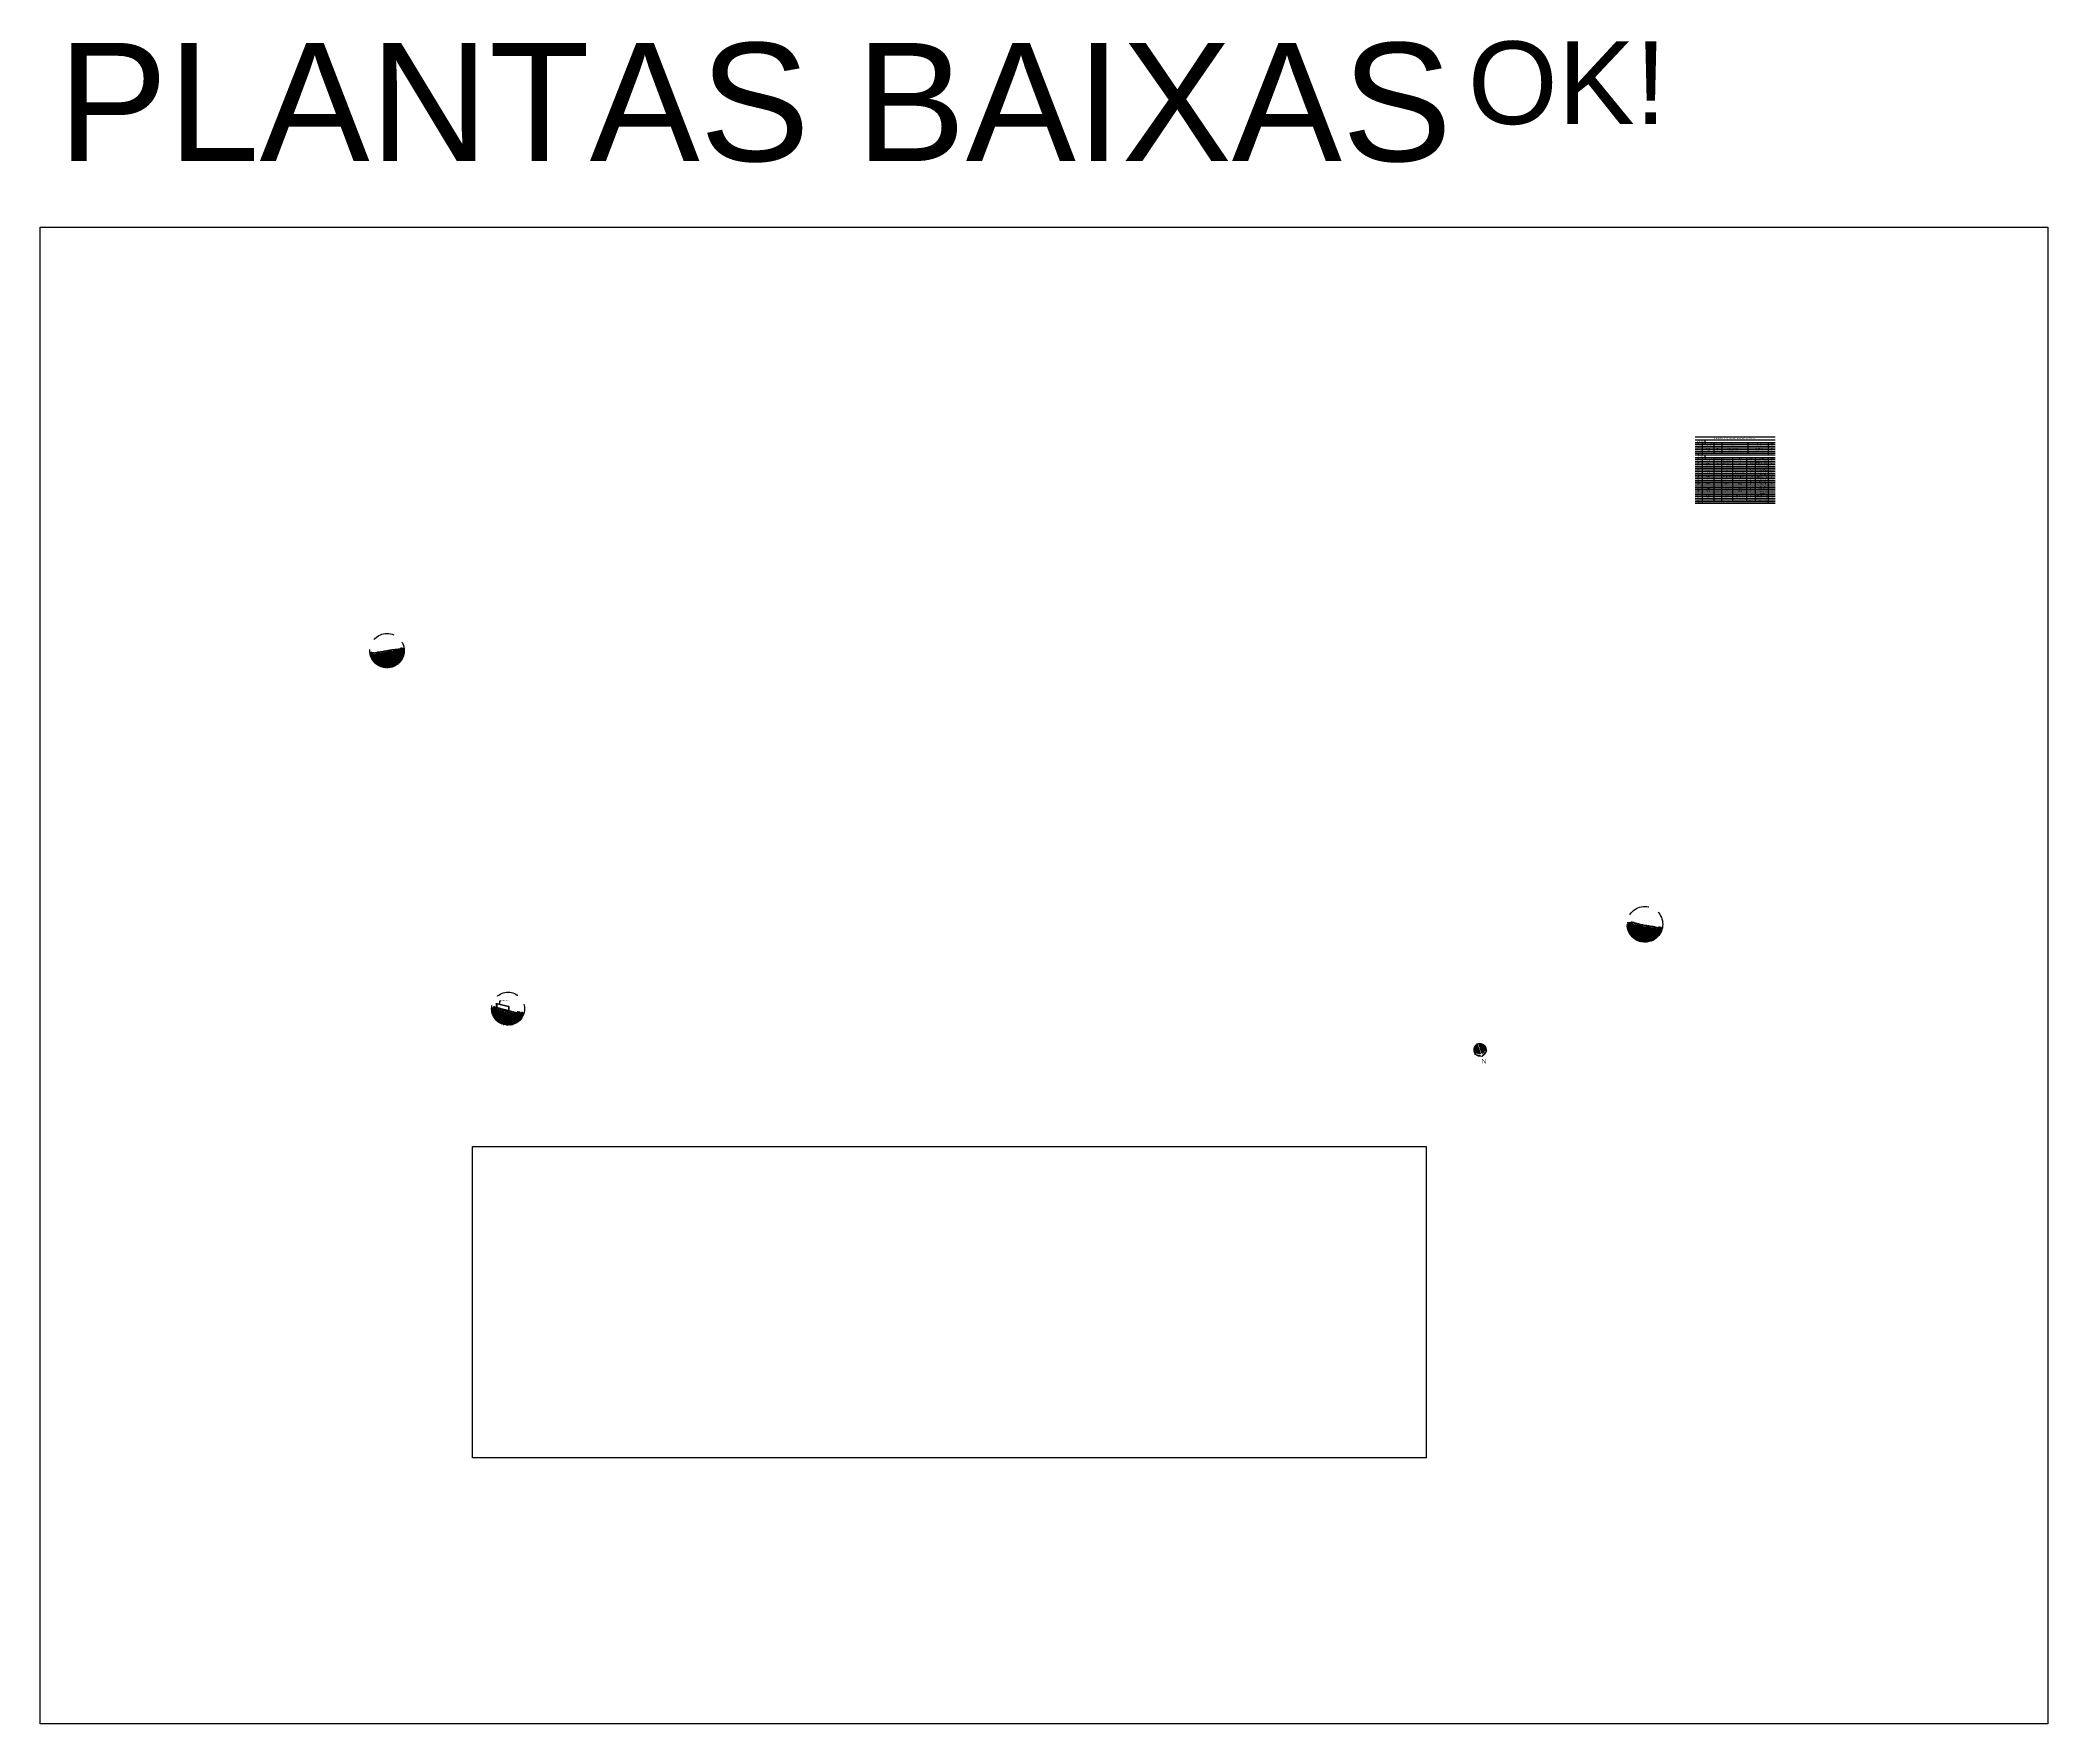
# Model space of a CAD drawing. Header units: metres. Extents: x 2362 to 4220, y 91 to 382.
# Drawn here: x 2361.9 to 2704.2, y 90.6 to 377.7 of the extents above; entities that cross this region are included whole.
import ezdxf
from ezdxf import colors
from ezdxf.entities.mleader import LeaderData, LeaderLine
from ezdxf.enums import TextEntityAlignment as Align
from ezdxf.math import Vec2, Vec3

# ---------------------------------------------------------------- set-up
doc = ezdxf.new("R2010")
doc.units = ezdxf.units.M
doc.header["$LTSCALE"] = 5
doc.header["$MEASUREMENT"] = 0
doc.linetypes.add('DASHED', pattern=[0.75, 0.5, -0.25])
doc.layers.add('2prancha', color=4, linetype='Continuous', lineweight=18)
doc.layers.add('ESQUADRIAS', color=3, linetype='Continuous', lineweight=35)
for name, color, linetype in [('COTA 1 100', 2, 'Continuous'), ('COTA DE NÍVEL', 1, 'Continuous'), ('PENA 0.1', 1, 'Continuous'), ('PENA 0.15', 7, 'Continuous'), ('PENA 0.2', 2, 'Continuous'), ('PENA 01', 1, 'Continuous'), ('PENA 02', 2, 'Continuous'), ('PENA 06', 6, 'Continuous'), ('PIS', 8, 'Continuous'), ('projeção', 7, 'DASHED'), ('TXT ESPECIFICAÇÕES', 7, 'Continuous')]:
    doc.layers.add(name, color=color, linetype=linetype)
doc.styles.add('GRAF', font='GRAF.SHX')
doc.styles.add('Luana', font='arial.ttf')
doc.styles.get("Standard").update_dxf_attribs({"font": 'arial.ttf'})
doc.dimstyles.new('arial50', dxfattribs={"dimtxt": 0.1, "dimasz": 0.04, "dimexe": 0.05, "dimexo": 0.1, "dimgap": 0.05, "dimtad": 1, "dimzin": 4, "dimdsep": 46, "dimtxsty": 'Luana', "dimblk": 'ARCHTICK', "dimcen": 0, "dimclrd": 7, "dimclre": 7, "dimclrt": 256, "dimadec": 0, "dimazin": 0, "dimtfac": 1, "dimtix": 1, "dimtmove": 0, "dimatfit": 3, "dimldrblk": 'CLOSEDBLANK', "dimfxl": 0, "dimlwd": 5, "dimlwe": 5, "dimarcsym": 0})

# ---------------------------------------------------------------- blocks, each defined once
blk = doc.blocks.new('Norte046')
h = blk.add_hatch(color=256)
h.paths.add_polyline_path([(1.2, 4.5), (2.6, 5.4, 0.509715), (-5.9, 0.8), (3.6, 0.8)])
h.paths.add_polyline_path([(2.6, 5.4), (6, 0, 0.288178)])
h.paths.add_polyline_path([(6, 0), (2.6, -5.4, 0.288178)])
h.paths.add_polyline_path([(3.6, -0.8), (-5.9, -0.8, 0.509715), (2.6, -5.4), (1.2, -4.5)])
for p, q in [((3.6, 0.8), (-6, 0.8)), ((1.2, 4.5), (2.6, 5.4)), ((3.6, 0.8), (1.2, 4.5)), ((6, 0), (2.6, 5.4)), ((6, 0), (2.6, -5.4)), ((3.6, -0.8), (-6, -0.8)), ((3.6, -0.8), (1.2, -4.5)), ((1.2, -4.5), (2.6, -5.4)), ((2.6, -5.4), (2.6, -5.4))]:
    blk.add_line(p, q)
blk = doc.blocks.new('_ArchTick')
at = {"color": 0, "linetype": 'ByBlock', "const_width": 0.15}
blk.add_lwpolyline([(-0.5, -0.5), (0.5, 0.5)], dxfattribs=at)
blk = doc.blocks.new('*D217')
at = {"layer": 'COTA 1 100', "color": 7, "lineweight": 5, "ltscale": 1.5}
for p, q in [((2637.61, 226.44), (2637.81, 226.44)), ((2637.61, 226.31), (2637.81, 226.31)), ((2637.76, 226.44), (2637.76, 226.48)), ((2637.76, 226.31), (2637.76, 226.44)), ((2637.76, 226.31), (2637.76, 226.27))]:
    blk.add_line(p, q, dxfattribs=at)
at = {"layer": 'Defpoints', "color": 0, "ltscale": 1.5}
for p in [(2637.51, 226.44), (2637.51, 226.31), (2637.76, 226.44)]:
    blk.add_point(p, dxfattribs=at)
at = {"layer": 'COTA 1 100', "color": 7, "lineweight": 5, "ltscale": 1.5, "xscale": 0.04, "yscale": 0.04, "zscale": 0.04}
for p, rotation in [((2637.76, 226.44), 270), ((2637.76, 226.31), 90)]:
    blk.add_blockref('_ArchTick', p, dxfattribs=dict(at, rotation=rotation))
at = {"layer": 'COTA 1 100', "ltscale": 1.5, "insert": (2637.66, 226.38), "char_height": 0.1, "attachment_point": 5, "rotation": 90, "style": 'Luana'}
blk.add_mtext('.13', dxfattribs=at)
blk = doc.blocks.new('_ClosedBlank')
at = {"layer": '2prancha', "color": 0, "lineweight": -2}
for p, q in [((-1, 0.2), (0, 0)), ((-1, 0.2), (-1, -0.2)), ((0, 0), (-1, -0.2))]:
    blk.add_line(p, q, dxfattribs=at)
blk = doc.blocks.new('*D218')
at = {"layer": 'COTA 1 100', "color": 7, "lineweight": 5, "ltscale": 1.5}
for p, q in [((2637.04, 226.57), (2637.24, 226.57)), ((2637.41, 226.44), (2637.14, 226.44)), ((2637.19, 226.44), (2637.19, 226.57))]:
    blk.add_line(p, q, dxfattribs=at)
at = {"layer": 'Defpoints', "color": 0, "ltscale": 1.5}
for p in [(2636.94, 226.57), (2637.19, 226.57), (2637.51, 226.44)]:
    blk.add_point(p, dxfattribs=at)
at = {"layer": 'COTA 1 100', "color": 7, "lineweight": 5, "ltscale": 1.5, "xscale": 0.04, "yscale": 0.04, "zscale": 0.04}
for p, rotation in [((2637.19, 226.57), 90), ((2637.19, 226.44), 270)]:
    blk.add_blockref('_ArchTick', p, dxfattribs=dict(at, rotation=rotation))
at = {"layer": 'COTA 1 100', "ltscale": 1.5, "insert": (2637.09, 226.51), "char_height": 0.1, "attachment_point": 5, "rotation": 90, "style": 'Luana'}
blk.add_mtext('.13', dxfattribs=at)
blk = doc.blocks.new('*D219')
at = {"layer": 'COTA 1 100', "color": 7, "lineweight": 5, "ltscale": 1.5}
for p, q in [((2636.49, 226.66), (2636.83, 226.66)), ((2636.49, 226.57), (2636.83, 226.57)), ((2636.78, 226.66), (2636.78, 226.7)), ((2636.78, 226.57), (2636.78, 226.66)), ((2636.78, 226.57), (2636.78, 226.53))]:
    blk.add_line(p, q, dxfattribs=at)
at = {"layer": 'Defpoints', "color": 0, "ltscale": 1.5}
for p in [(2636.39, 226.66), (2636.39, 226.57), (2636.78, 226.66)]:
    blk.add_point(p, dxfattribs=at)
at = {"layer": 'COTA 1 100', "color": 7, "lineweight": 5, "ltscale": 1.5, "xscale": 0.04, "yscale": 0.04, "zscale": 0.04}
for p, rotation in [((2636.78, 226.66), 270), ((2636.78, 226.57), 90)]:
    blk.add_blockref('_ArchTick', p, dxfattribs=dict(at, rotation=rotation))
at = {"layer": 'COTA 1 100', "ltscale": 1.5, "insert": (2636.68, 226.61), "char_height": 0.1, "attachment_point": 5, "rotation": 90, "style": 'Luana'}
blk.add_mtext('.09', dxfattribs=at)
blk = doc.blocks.new('*D220')
at = {"layer": 'COTA 1 100', "color": 7, "lineweight": 5}
for p, q in [((2635.94, 226.74), (2636.17, 226.74)), ((2635.94, 226.66), (2636.17, 226.66)), ((2636.12, 226.74), (2636.12, 226.78)), ((2636.12, 226.66), (2636.12, 226.74)), ((2636.12, 226.66), (2636.12, 226.62))]:
    blk.add_line(p, q, dxfattribs=at)
at = {"layer": 'Defpoints', "color": 0}
for p in [(2635.84, 226.74), (2635.84, 226.66), (2636.12, 226.74)]:
    blk.add_point(p, dxfattribs=at)
at = {"layer": 'COTA 1 100', "color": 7, "lineweight": 5, "xscale": 0.04, "yscale": 0.04, "zscale": 0.04}
for p, rotation in [((2636.12, 226.74), 270), ((2636.12, 226.66), 90)]:
    blk.add_blockref('_ArchTick', p, dxfattribs=dict(at, rotation=rotation))
at = {"layer": 'COTA 1 100', "insert": (2636.02, 226.7), "char_height": 0.1, "attachment_point": 5, "rotation": 90, "style": 'Luana'}
blk.add_mtext('.08', dxfattribs=at)
blk = doc.blocks.new('*D221')
at = {"layer": 'COTA 1 100', "color": 7, "lineweight": 5}
for p, q in [((2635.39, 226.85), (2635.6, 226.85)), ((2635.39, 226.74), (2635.6, 226.74)), ((2635.55, 226.85), (2635.55, 226.89)), ((2635.55, 226.74), (2635.55, 226.85)), ((2635.55, 226.74), (2635.55, 226.7))]:
    blk.add_line(p, q, dxfattribs=at)
at = {"layer": 'Defpoints', "color": 0}
for p in [(2635.29, 226.85), (2635.29, 226.74), (2635.55, 226.85)]:
    blk.add_point(p, dxfattribs=at)
at = {"layer": 'COTA 1 100', "color": 7, "lineweight": 5, "xscale": 0.04, "yscale": 0.04, "zscale": 0.04}
for p, rotation in [((2635.55, 226.85), 270), ((2635.55, 226.74), 90)]:
    blk.add_blockref('_ArchTick', p, dxfattribs=dict(at, rotation=rotation))
at = {"layer": 'COTA 1 100', "insert": (2635.45, 226.79), "char_height": 0.1, "attachment_point": 5, "rotation": 90, "style": 'Luana'}
blk.add_mtext('.11', dxfattribs=at)
blk = doc.blocks.new('*D222')
at = {"layer": 'COTA 1 100', "color": 7, "lineweight": 5}
for p, q in [((2634.84, 226.96), (2635.12, 226.96)), ((2634.84, 226.85), (2635.12, 226.85)), ((2635.07, 226.96), (2635.07, 227)), ((2635.07, 226.85), (2635.07, 226.96)), ((2635.07, 226.85), (2635.07, 226.81))]:
    blk.add_line(p, q, dxfattribs=at)
at = {"layer": 'Defpoints', "color": 0}
for p in [(2634.74, 226.96), (2634.74, 226.85), (2635.07, 226.96)]:
    blk.add_point(p, dxfattribs=at)
at = {"layer": 'COTA 1 100', "color": 7, "lineweight": 5, "xscale": 0.04, "yscale": 0.04, "zscale": 0.04}
for p, rotation in [((2635.07, 226.96), 270), ((2635.07, 226.85), 90)]:
    blk.add_blockref('_ArchTick', p, dxfattribs=dict(at, rotation=rotation))
at = {"layer": 'COTA 1 100', "insert": (2634.97, 226.9), "char_height": 0.1, "attachment_point": 5, "rotation": 90, "style": 'Luana'}
blk.add_mtext('.11', dxfattribs=at)
blk = doc.blocks.new('*D223')
at = {"layer": 'COTA 1 100', "color": 7, "lineweight": 5}
for p, q in [((2634.29, 227.08), (2634.49, 227.08)), ((2634.29, 226.96), (2634.49, 226.96)), ((2634.44, 227.08), (2634.44, 227.12)), ((2634.44, 226.96), (2634.44, 227.08)), ((2634.44, 226.96), (2634.44, 226.92))]:
    blk.add_line(p, q, dxfattribs=at)
at = {"layer": 'Defpoints', "color": 0}
for p in [(2634.19, 227.08), (2634.19, 226.96), (2634.44, 227.08)]:
    blk.add_point(p, dxfattribs=at)
at = {"layer": 'COTA 1 100', "color": 7, "lineweight": 5, "xscale": 0.04, "yscale": 0.04, "zscale": 0.04}
for p, rotation in [((2634.44, 227.08), 270), ((2634.44, 226.96), 90)]:
    blk.add_blockref('_ArchTick', p, dxfattribs=dict(at, rotation=rotation))
at = {"layer": 'COTA 1 100', "insert": (2634.34, 227.02), "char_height": 0.1, "attachment_point": 5, "rotation": 90, "style": 'Luana'}
blk.add_mtext('.13', dxfattribs=at)
blk = doc.blocks.new('*D224')
at = {"layer": 'COTA 1 100', "color": 7, "lineweight": 5}
for p, q in [((2633.74, 227.2), (2634, 227.2)), ((2633.74, 227.08), (2634, 227.08)), ((2633.95, 227.2), (2633.95, 227.24)), ((2633.95, 227.08), (2633.95, 227.2)), ((2633.95, 227.08), (2633.95, 227.04))]:
    blk.add_line(p, q, dxfattribs=at)
at = {"layer": 'Defpoints', "color": 0}
for p in [(2633.64, 227.2), (2633.64, 227.08), (2633.95, 227.2)]:
    blk.add_point(p, dxfattribs=at)
at = {"layer": 'COTA 1 100', "color": 7, "lineweight": 5, "xscale": 0.04, "yscale": 0.04, "zscale": 0.04}
for p, rotation in [((2633.95, 227.2), 270), ((2633.95, 227.08), 90)]:
    blk.add_blockref('_ArchTick', p, dxfattribs=dict(at, rotation=rotation))
at = {"layer": 'COTA 1 100', "insert": (2633.85, 227.14), "char_height": 0.1, "attachment_point": 5, "rotation": 90, "style": 'Luana'}
blk.add_mtext('.12', dxfattribs=at)
blk = doc.blocks.new('*D225')
at = {"layer": 'COTA 1 100', "color": 7, "lineweight": 5}
for p, q in [((2418.85, 273.26), (2418.73, 273.26)), ((2418.85, 273.17), (2418.73, 273.17)), ((2418.78, 273.26), (2418.78, 273.3)), ((2418.78, 273.17), (2418.78, 273.26)), ((2418.78, 273.17), (2418.78, 273.13))]:
    blk.add_line(p, q, dxfattribs=at)
at = {"layer": 'Defpoints', "color": 0}
for p in [(2418.78, 273.26), (2418.95, 273.26), (2418.95, 273.17)]:
    blk.add_point(p, dxfattribs=at)
at = {"layer": 'COTA 1 100', "color": 7, "lineweight": 5, "xscale": 0.04, "yscale": 0.04, "zscale": 0.04}
for p, rotation in [((2418.78, 273.26), 270), ((2418.78, 273.17), 90)]:
    blk.add_blockref('_ArchTick', p, dxfattribs=dict(at, rotation=rotation))
at = {"layer": 'COTA 1 100', "insert": (2418.68, 273.22), "char_height": 0.1, "attachment_point": 5, "rotation": 90, "style": 'Luana'}
blk.add_mtext('.09', dxfattribs=at)
blk = doc.blocks.new('*D226')
at = {"layer": 'COTA 1 100', "color": 7, "lineweight": 5}
for p, q in [((2419.35, 273.36), (2419.25, 273.36)), ((2419.35, 273.26), (2419.25, 273.26)), ((2419.3, 273.36), (2419.3, 273.4)), ((2419.3, 273.26), (2419.3, 273.36)), ((2419.3, 273.26), (2419.3, 273.22))]:
    blk.add_line(p, q, dxfattribs=at)
at = {"layer": 'Defpoints', "color": 0}
for p in [(2419.3, 273.36), (2419.45, 273.36), (2419.45, 273.26)]:
    blk.add_point(p, dxfattribs=at)
at = {"layer": 'COTA 1 100', "color": 7, "lineweight": 5, "xscale": 0.04, "yscale": 0.04, "zscale": 0.04}
for p, rotation in [((2419.3, 273.36), 270), ((2419.3, 273.26), 90)]:
    blk.add_blockref('_ArchTick', p, dxfattribs=dict(at, rotation=rotation))
at = {"layer": 'COTA 1 100', "insert": (2419.2, 273.31), "char_height": 0.1, "attachment_point": 5, "rotation": 90, "style": 'Luana'}
blk.add_mtext('.10', dxfattribs=at)
blk = doc.blocks.new('*D227')
at = {"layer": 'COTA 1 100', "color": 7, "lineweight": 5}
for p, q in [((2419.85, 273.45), (2419.83, 273.45)), ((2419.85, 273.36), (2419.83, 273.36)), ((2419.88, 273.45), (2419.88, 273.49)), ((2419.88, 273.36), (2419.88, 273.45)), ((2419.88, 273.36), (2419.88, 273.32))]:
    blk.add_line(p, q, dxfattribs=at)
at = {"layer": 'Defpoints', "color": 0}
for p in [(2419.88, 273.45), (2419.95, 273.45), (2419.95, 273.36)]:
    blk.add_point(p, dxfattribs=at)
at = {"layer": 'COTA 1 100', "color": 7, "lineweight": 5, "xscale": 0.04, "yscale": 0.04, "zscale": 0.04}
for p, rotation in [((2419.88, 273.45), 270), ((2419.88, 273.36), 90)]:
    blk.add_blockref('_ArchTick', p, dxfattribs=dict(at, rotation=rotation))
at = {"layer": 'COTA 1 100', "insert": (2419.78, 273.41), "char_height": 0.1, "attachment_point": 5, "rotation": 90, "style": 'Luana'}
blk.add_mtext('.09', dxfattribs=at)
blk = doc.blocks.new('*D228')
at = {"layer": 'COTA 1 100', "color": 7, "lineweight": 5}
for p, q in [((2420.35, 273.52), (2420.33, 273.52)), ((2420.35, 273.45), (2420.33, 273.45)), ((2420.38, 273.52), (2420.38, 273.56)), ((2420.38, 273.45), (2420.38, 273.52)), ((2420.38, 273.45), (2420.38, 273.41))]:
    blk.add_line(p, q, dxfattribs=at)
at = {"layer": 'Defpoints', "color": 0}
for p in [(2420.38, 273.52), (2420.45, 273.52), (2420.45, 273.45)]:
    blk.add_point(p, dxfattribs=at)
at = {"layer": 'COTA 1 100', "color": 7, "lineweight": 5, "xscale": 0.04, "yscale": 0.04, "zscale": 0.04}
for p, rotation in [((2420.38, 273.52), 270), ((2420.38, 273.45), 90)]:
    blk.add_blockref('_ArchTick', p, dxfattribs=dict(at, rotation=rotation))
at = {"layer": 'COTA 1 100', "insert": (2420.27, 273.49), "char_height": 0.1, "attachment_point": 5, "rotation": 90, "style": 'Luana'}
blk.add_mtext('.07', dxfattribs=at)
blk = doc.blocks.new('*D229')
at = {"layer": 'COTA 1 100', "color": 7, "lineweight": 5}
for p, q in [((2420.85, 273.61), (2420.76, 273.61)), ((2420.85, 273.52), (2420.76, 273.52)), ((2420.81, 273.61), (2420.81, 273.65)), ((2420.81, 273.52), (2420.81, 273.61)), ((2420.81, 273.52), (2420.81, 273.48))]:
    blk.add_line(p, q, dxfattribs=at)
at = {"layer": 'Defpoints', "color": 0}
for p in [(2420.81, 273.61), (2420.95, 273.61), (2420.95, 273.52)]:
    blk.add_point(p, dxfattribs=at)
at = {"layer": 'COTA 1 100', "color": 7, "lineweight": 5, "xscale": 0.04, "yscale": 0.04, "zscale": 0.04}
for p, rotation in [((2420.81, 273.61), 270), ((2420.81, 273.52), 90)]:
    blk.add_blockref('_ArchTick', p, dxfattribs=dict(at, rotation=rotation))
at = {"layer": 'COTA 1 100', "insert": (2420.71, 273.57), "char_height": 0.1, "attachment_point": 5, "rotation": 90, "style": 'Luana'}
blk.add_mtext('.09', dxfattribs=at)
blk = doc.blocks.new('*D230')
at = {"layer": 'COTA 1 100', "color": 7, "lineweight": 5}
for p, q in [((2421.35, 273.7), (2421.24, 273.7)), ((2421.35, 273.61), (2421.24, 273.61)), ((2421.29, 273.7), (2421.29, 273.74)), ((2421.29, 273.61), (2421.29, 273.7)), ((2421.29, 273.61), (2421.29, 273.57))]:
    blk.add_line(p, q, dxfattribs=at)
at = {"layer": 'Defpoints', "color": 0}
for p in [(2421.29, 273.7), (2421.45, 273.7), (2421.45, 273.61)]:
    blk.add_point(p, dxfattribs=at)
at = {"layer": 'COTA 1 100', "color": 7, "lineweight": 5, "xscale": 0.04, "yscale": 0.04, "zscale": 0.04}
for p, rotation in [((2421.29, 273.7), 270), ((2421.29, 273.61), 90)]:
    blk.add_blockref('_ArchTick', p, dxfattribs=dict(at, rotation=rotation))
at = {"layer": 'COTA 1 100', "insert": (2421.19, 273.66), "char_height": 0.1, "attachment_point": 5, "rotation": 90, "style": 'Luana'}
blk.add_mtext('.09', dxfattribs=at)
blk = doc.blocks.new('*D231')
at = {"layer": 'COTA 1 100', "color": 7, "lineweight": 5}
for p, q in [((2421.72, 273.77), (2421.72, 273.81)), ((2421.85, 273.77), (2421.67, 273.77)), ((2421.85, 273.7), (2421.67, 273.7)), ((2421.72, 273.7), (2421.72, 273.77)), ((2421.72, 273.7), (2421.72, 273.66))]:
    blk.add_line(p, q, dxfattribs=at)
at = {"layer": 'Defpoints', "color": 0}
for p in [(2421.72, 273.77), (2421.95, 273.77), (2421.95, 273.7)]:
    blk.add_point(p, dxfattribs=at)
at = {"layer": 'COTA 1 100', "color": 7, "lineweight": 5, "xscale": 0.04, "yscale": 0.04, "zscale": 0.04}
for p, rotation in [((2421.72, 273.77), 270), ((2421.72, 273.7), 90)]:
    blk.add_blockref('_ArchTick', p, dxfattribs=dict(at, rotation=rotation))
at = {"layer": 'COTA 1 100', "insert": (2421.62, 273.74), "char_height": 0.1, "attachment_point": 5, "rotation": 90, "style": 'Luana'}
blk.add_mtext('.07', dxfattribs=at)
blk = doc.blocks.new('*D232')
at = {"layer": 'COTA 1 100', "color": 7, "lineweight": 5}
for p, q in [((2422.35, 273.84), (2422.21, 273.84)), ((2422.26, 273.84), (2422.26, 273.88)), ((2422.26, 273.77), (2422.26, 273.84)), ((2422.35, 273.77), (2422.21, 273.77)), ((2422.26, 273.77), (2422.26, 273.73))]:
    blk.add_line(p, q, dxfattribs=at)
at = {"layer": 'Defpoints', "color": 0}
for p in [(2422.26, 273.84), (2422.45, 273.84), (2422.45, 273.77)]:
    blk.add_point(p, dxfattribs=at)
at = {"layer": 'COTA 1 100', "color": 7, "lineweight": 5, "xscale": 0.04, "yscale": 0.04, "zscale": 0.04}
for p, rotation in [((2422.26, 273.84), 270), ((2422.26, 273.77), 90)]:
    blk.add_blockref('_ArchTick', p, dxfattribs=dict(at, rotation=rotation))
at = {"layer": 'COTA 1 100', "insert": (2422.16, 273.81), "char_height": 0.1, "attachment_point": 5, "rotation": 90, "style": 'Luana'}
blk.add_mtext('.07', dxfattribs=at)
blk = doc.blocks.new('*D233')
at = {"layer": 'COTA 1 100', "color": 7, "lineweight": 5}
for p, q in [((2422.85, 273.89), (2422.74, 273.89)), ((2422.85, 273.84), (2422.74, 273.84)), ((2422.79, 273.89), (2422.79, 273.93)), ((2422.79, 273.84), (2422.79, 273.89)), ((2422.79, 273.84), (2422.79, 273.8))]:
    blk.add_line(p, q, dxfattribs=at)
at = {"layer": 'Defpoints', "color": 0}
for p in [(2422.79, 273.89), (2422.95, 273.89), (2422.95, 273.84)]:
    blk.add_point(p, dxfattribs=at)
at = {"layer": 'COTA 1 100', "color": 7, "lineweight": 5, "xscale": 0.04, "yscale": 0.04, "zscale": 0.04}
for p, rotation in [((2422.79, 273.89), 270), ((2422.79, 273.84), 90)]:
    blk.add_blockref('_ArchTick', p, dxfattribs=dict(at, rotation=rotation))
at = {"layer": 'COTA 1 100', "insert": (2422.69, 273.87), "char_height": 0.1, "attachment_point": 5, "rotation": 90, "style": 'Luana'}
blk.add_mtext('.05', dxfattribs=at)
blk = doc.blocks.new('NIV02')
h = blk.add_hatch(color=256)
h.paths.add_polyline_path([(-43, -49, 0.414214), (-45, -51), (-43, -51)])
h.paths.add_polyline_path([(-43, -52, 0.414214), (-42, -51), (-43, -51)])
for p, q in [((-46, -51), (-29, -51)), ((-43, -47), (-43, -56))]:
    blk.add_line(p, q)
blk.add_lwpolyline([(-42, -54), (-43, -56), (-44, -54)])
blk.add_circle((-43, -51), 1.5)
at = {"style": 'GRAF'}
blk.add_attdef('ELEV', (-41, -50), '', height=1.26, dxfattribs=at)
blk = doc.blocks.new('*D234')
at = {"layer": 'COTA 1 100', "color": 7, "lineweight": 5}
for p, q in [((2443.76, 211.88), (2443.92, 211.88)), ((2443.76, 211.76), (2443.92, 211.76)), ((2443.87, 211.88), (2443.87, 211.92)), ((2443.87, 211.76), (2443.87, 211.88)), ((2443.87, 211.76), (2443.87, 211.72))]:
    blk.add_line(p, q, dxfattribs=at)
at = {"layer": 'Defpoints', "color": 0}
for p in [(2443.66, 211.88), (2443.66, 211.76), (2443.87, 211.88)]:
    blk.add_point(p, dxfattribs=at)
at = {"layer": 'COTA 1 100', "color": 7, "lineweight": 5, "xscale": 0.04, "yscale": 0.04, "zscale": 0.04}
for p, rotation in [((2443.87, 211.88), 270), ((2443.87, 211.76), 90)]:
    blk.add_blockref('_ArchTick', p, dxfattribs=dict(at, rotation=rotation))
at = {"layer": 'COTA 1 100', "insert": (2443.77, 211.82), "char_height": 0.1, "attachment_point": 5, "rotation": 90, "style": 'Luana'}
blk.add_mtext('.12', dxfattribs=at)
blk = doc.blocks.new('*D235')
at = {"layer": 'COTA 1 100', "color": 7, "lineweight": 5}
for p, q in [((2442.03, 212.02), (2442.24, 212.02)), ((2442.03, 211.88), (2442.24, 211.88)), ((2442.19, 212.02), (2442.19, 212.06)), ((2442.19, 211.88), (2442.19, 212.02)), ((2442.19, 211.88), (2442.19, 211.84))]:
    blk.add_line(p, q, dxfattribs=at)
at = {"layer": 'Defpoints', "color": 0}
for p in [(2441.93, 212.02), (2441.93, 211.88), (2442.19, 212.02)]:
    blk.add_point(p, dxfattribs=at)
at = {"layer": 'COTA 1 100', "color": 7, "lineweight": 5, "xscale": 0.04, "yscale": 0.04, "zscale": 0.04}
for p, rotation in [((2442.19, 212.02), 270), ((2442.19, 211.88), 90)]:
    blk.add_blockref('_ArchTick', p, dxfattribs=dict(at, rotation=rotation))
at = {"layer": 'COTA 1 100', "insert": (2442.09, 211.95), "char_height": 0.1, "attachment_point": 5, "rotation": 90, "style": 'Luana'}
blk.add_mtext('.14', dxfattribs=at)
blk = doc.blocks.new('*D236')
at = {"layer": 'COTA 1 100', "color": 7, "lineweight": 5}
for p, q in [((2441.63, 212.16), (2441.78, 212.16)), ((2441.63, 212.02), (2441.78, 212.02)), ((2441.73, 212.16), (2441.73, 212.2)), ((2441.73, 212.02), (2441.73, 212.16)), ((2441.73, 212.02), (2441.73, 211.98))]:
    blk.add_line(p, q, dxfattribs=at)
at = {"layer": 'Defpoints', "color": 0}
for p in [(2441.53, 212.16), (2441.53, 212.02), (2441.73, 212.16)]:
    blk.add_point(p, dxfattribs=at)
at = {"layer": 'COTA 1 100', "color": 7, "lineweight": 5, "xscale": 0.04, "yscale": 0.04, "zscale": 0.04}
for p, rotation in [((2441.73, 212.16), 270), ((2441.73, 212.02), 90)]:
    blk.add_blockref('_ArchTick', p, dxfattribs=dict(at, rotation=rotation))
at = {"layer": 'COTA 1 100', "insert": (2441.63, 212.09), "char_height": 0.1, "attachment_point": 5, "rotation": 90, "style": 'Luana'}
blk.add_mtext('.14', dxfattribs=at)
blk = doc.blocks.new('*D237')
at = {"layer": 'COTA 1 100', "color": 7, "lineweight": 5}
for p, q in [((2441.23, 212.3), (2441.37, 212.3)), ((2441.32, 212.3), (2441.32, 212.34)), ((2441.32, 212.16), (2441.32, 212.3)), ((2441.23, 212.16), (2441.37, 212.16)), ((2441.32, 212.16), (2441.32, 212.12))]:
    blk.add_line(p, q, dxfattribs=at)
at = {"layer": 'Defpoints', "color": 0}
for p in [(2441.13, 212.3), (2441.32, 212.3), (2441.13, 212.16)]:
    blk.add_point(p, dxfattribs=at)
at = {"layer": 'COTA 1 100', "color": 7, "lineweight": 5, "xscale": 0.04, "yscale": 0.04, "zscale": 0.04}
for p, rotation in [((2441.32, 212.3), 270), ((2441.32, 212.16), 90)]:
    blk.add_blockref('_ArchTick', p, dxfattribs=dict(at, rotation=rotation))
at = {"layer": 'COTA 1 100', "insert": (2441.22, 212.23), "char_height": 0.1, "attachment_point": 5, "rotation": 90, "style": 'Luana'}
blk.add_mtext('.14', dxfattribs=at)
blk = doc.blocks.new('*D238')
at = {"layer": 'COTA 1 100', "color": 7, "lineweight": 5}
for p, q in [((2440.83, 212.44), (2440.96, 212.44)), ((2440.83, 212.3), (2440.96, 212.3)), ((2440.91, 212.44), (2440.91, 212.48)), ((2440.91, 212.3), (2440.91, 212.44)), ((2440.91, 212.3), (2440.91, 212.26))]:
    blk.add_line(p, q, dxfattribs=at)
at = {"layer": 'Defpoints', "color": 0}
for p in [(2440.73, 212.44), (2440.73, 212.3), (2440.91, 212.44)]:
    blk.add_point(p, dxfattribs=at)
at = {"layer": 'COTA 1 100', "color": 7, "lineweight": 5, "xscale": 0.04, "yscale": 0.04, "zscale": 0.04}
for p, rotation in [((2440.91, 212.44), 270), ((2440.91, 212.3), 90)]:
    blk.add_blockref('_ArchTick', p, dxfattribs=dict(at, rotation=rotation))
at = {"layer": 'COTA 1 100', "insert": (2440.81, 212.37), "char_height": 0.1, "attachment_point": 5, "rotation": 90, "style": 'Luana'}
blk.add_mtext('.14', dxfattribs=at)
blk = doc.blocks.new('*D239')
at = {"layer": 'COTA 1 100', "color": 7, "lineweight": 5}
for p, q in [((2440.43, 212.58), (2440.57, 212.58)), ((2440.43, 212.44), (2440.57, 212.44)), ((2440.52, 212.58), (2440.52, 212.62)), ((2440.52, 212.44), (2440.52, 212.58)), ((2440.52, 212.44), (2440.52, 212.4))]:
    blk.add_line(p, q, dxfattribs=at)
at = {"layer": 'Defpoints', "color": 0}
for p in [(2440.33, 212.58), (2440.33, 212.44), (2440.52, 212.58)]:
    blk.add_point(p, dxfattribs=at)
at = {"layer": 'COTA 1 100', "color": 7, "lineweight": 5, "xscale": 0.04, "yscale": 0.04, "zscale": 0.04}
for p, rotation in [((2440.52, 212.58), 270), ((2440.52, 212.44), 90)]:
    blk.add_blockref('_ArchTick', p, dxfattribs=dict(at, rotation=rotation))
at = {"layer": 'COTA 1 100', "insert": (2440.42, 212.51), "char_height": 0.1, "attachment_point": 5, "rotation": 90, "style": 'Luana'}
blk.add_mtext('.14', dxfattribs=at)
blk = doc.blocks.new('*D240')
at = {"layer": 'COTA 1 100', "color": 7, "lineweight": 5}
for p, q in [((2440.02, 212.72), (2440.24, 212.72)), ((2440.02, 212.58), (2440.24, 212.58)), ((2440.19, 212.72), (2440.19, 212.76)), ((2440.19, 212.58), (2440.19, 212.72)), ((2440.19, 212.58), (2440.19, 212.54))]:
    blk.add_line(p, q, dxfattribs=at)
at = {"layer": 'Defpoints', "color": 0}
for p in [(2439.92, 212.72), (2439.92, 212.58), (2440.19, 212.72)]:
    blk.add_point(p, dxfattribs=at)
at = {"layer": 'COTA 1 100', "color": 7, "lineweight": 5, "xscale": 0.04, "yscale": 0.04, "zscale": 0.04}
for p, rotation in [((2440.19, 212.72), 270), ((2440.19, 212.58), 90)]:
    blk.add_blockref('_ArchTick', p, dxfattribs=dict(at, rotation=rotation))
at = {"layer": 'COTA 1 100', "insert": (2440.09, 212.65), "char_height": 0.1, "attachment_point": 5, "rotation": 90, "style": 'Luana'}
blk.add_mtext('.14', dxfattribs=at)
blk = doc.blocks.new('*D241')
at = {"layer": 'COTA 1 100', "color": 7, "lineweight": 5}
for p, q in [((2439.78, 213.48), (2439.61, 213.48)), ((2439.82, 212.72), (2439.61, 212.72)), ((2439.66, 213.48), (2439.66, 212.72))]:
    blk.add_line(p, q, dxfattribs=at)
at = {"layer": 'Defpoints', "color": 0}
for p in [(2439.66, 212.72), (2439.88, 213.48), (2439.92, 212.72)]:
    blk.add_point(p, dxfattribs=at)
at = {"layer": 'COTA 1 100', "color": 7, "lineweight": 5, "xscale": 0.04, "yscale": 0.04, "zscale": 0.04}
for p, rotation in [((2439.66, 213.48), 90), ((2439.66, 212.72), 270)]:
    blk.add_blockref('_ArchTick', p, dxfattribs=dict(at, rotation=rotation))
at = {"layer": 'COTA 1 100', "insert": (2439.56, 213.1), "char_height": 0.1, "attachment_point": 5, "rotation": 90, "style": 'Luana'}
blk.add_mtext('.75', dxfattribs=at)

msp = doc.modelspace()

# ---------------------------------------------------------------- hatches: boundary and pattern name
at = {"layer": 'PENA 01', "ltscale": 1.5}
h = msp.add_hatch(dxfattribs=at)
h.set_pattern_fill('EARTH', color=256, scale=0.75, angle=45, style=0, double=1)
h.set_pattern_definition([(45, (2418.18853, 270.69262), (3e-17, 0.265165), [0.1875, -0.1875]), (45, (2418.13881, 270.74234), (3e-17, 0.265165), [0.1875, -0.1875]), (45, (2418.0891, 270.79206), (3e-17, 0.265165), [0.1875, -0.1875]), (135, (2418.0891, 270.8252), (-0.265165, 6e-17), [0.1875, -0.1875]), (135, (2418.13881, 270.87493), (-0.265165, 6e-17), [0.1875, -0.1875]), (135, (2418.18853, 270.92464), (-0.265165, 6e-17), [0.1875, -0.1875])])
h.paths.add_polyline_path([(2423.9853, 273.6219, 0.01035521), (2423.9828, 273.7432), (2423.1048, 273.7432), (2423.1048, 273.6932), (2422.6048, 273.6932), (2422.6048, 273.6232), (2422.1048, 273.6232), (2422.1048, 273.5532), (2421.6048, 273.5532), (2421.6048, 273.4632), (2421.1048, 273.4632), (2421.1048, 273.3732), (2420.6048, 273.3732), (2420.6048, 273.3032), (2420.1048, 273.3032), (2420.1048, 273.2132), (2419.6048, 273.2132), (2419.6048, 273.1132), (2419.1048, 273.1132), (2419.1048, 273.0232), (2418.1885, 273.0232, 0.90203722)])
h = msp.add_hatch(dxfattribs=at)
h.set_pattern_fill('EARTH', color=256, scale=0.75, angle=45, style=0, double=1)
h.set_pattern_definition([(45, (2653.51634, 228.09045), (3e-17, 0.265165), [0.1875, -0.1875]), (45, (2653.46662, 228.14017), (3e-17, 0.265165), [0.1875, -0.1875]), (45, (2653.4169, 228.18989), (3e-17, 0.265165), [0.1875, -0.1875]), (135, (2653.4169, 228.22304), (-0.265165, 6e-17), [0.1875, -0.1875]), (135, (2653.46662, 228.27275), (-0.265165, 6e-17), [0.1875, -0.1875]), (135, (2653.51634, 228.32247), (-0.265165, 6e-17), [0.1875, -0.1875])])
h.paths.add_polyline_path([(2638.4345, 226.1646), (2637.3655, 226.1646), (2637.3655, 226.2946), (2636.8022, 226.2946), (2636.8022, 226.4196), (2636.2522, 226.4196), (2636.2522, 226.5096), (2635.7022, 226.5096), (2635.7022, 226.5896), (2635.1522, 226.5896), (2635.1522, 226.6996), (2634.6022, 226.6996), (2634.6022, 226.8096), (2634.0522, 226.8096), (2634.0522, 226.9346), (2633.5022, 226.9346), (2633.5022, 227.0546), (2632.4554, 227.0546, 0.00697589), (2632.4543, 226.9696, 0.87440054)])
h = msp.add_hatch(dxfattribs=at)
h.set_pattern_fill('EARTH', color=256, scale=0.75, angle=45, style=0, double=1)
h.set_pattern_definition([(45, (2425.10619, 211.10757), (3e-17, 0.265165), [0.1875, -0.1875]), (45, (2425.05647, 211.15728), (3e-17, 0.265165), [0.1875, -0.1875]), (45, (2425.00675, 211.207), (3e-17, 0.265165), [0.1875, -0.1875]), (135, (2425.00675, 211.24015), (-0.265165, 6e-17), [0.1875, -0.1875]), (135, (2425.05647, 211.28987), (-0.265165, 6e-17), [0.1875, -0.1875]), (135, (2425.10619, 211.33959), (-0.265165, 6e-17), [0.1875, -0.1875])])
h.paths.add_polyline_path([(2444.3273, 211.6105), (2443.5084, 211.6105), (2443.5084, 211.7305), (2441.7759, 211.7305), (2441.7759, 211.8705), (2441.3759, 211.8705), (2441.3759, 212.0105), (2440.9759, 212.0105), (2440.9759, 212.1505), (2440.5759, 212.1505), (2440.5759, 212.2905), (2440.1759, 212.2905), (2440.1759, 212.4305), (2439.7659, 212.4305), (2439.7659, 212.5705), (2438.8786, 212.5705, 0.83505446)])

# ---------------------------------------------------------------- linework, layer by layer
for points in [[(2361.9209, 345.8417), (2704.1838, 345.8417), (2704.1838, 90.6482), (2361.9209, 90.6482)], [(2435.6072, 189.0688), (2598.1978, 189.0688), (2598.1978, 136.0261), (2435.6072, 136.0261)]]:
    msp.add_lwpolyline(points, close=True)
at = {"layer": 'PENA 0.1'}
msp.add_lwpolyline([(2443.1906, 211.8805), (2439.9159, 212.7205)], dxfattribs=at)
at = {"layer": 'PENA 0.15', "ltscale": 0.01}
for p, q in [((2644.0352, 309.5613), (2657.7101, 309.5613)), ((2644.0352, 309.107), (2657.7101, 309.107)), ((2644.0352, 308.807), (2657.7101, 308.807)), ((2644.0352, 308.507), (2657.7101, 308.507)), ((2644.0352, 308.207), (2657.7101, 308.207)), ((2647.2509, 309.107), (2647.2509, 307.307)), ((2648.6117, 309.107), (2648.6117, 307.307)), ((2653.0314, 309.107), (2653.0314, 307.307)), ((2656.4935, 309.107), (2656.4935, 307.007)), ((2644.0352, 307.907), (2657.7101, 307.907)), ((2644.0352, 307.607), (2657.7101, 307.607)), ((2644.0352, 307.307), (2657.7101, 307.307)), ((2644.0352, 307.307), (2657.7101, 307.307)), ((2644.0352, 307.007), (2657.7101, 307.007)), ((2644.0352, 306.5526), (2657.7101, 306.5526)), ((2644.0352, 306.2526), (2657.7101, 306.2526)), ((2644.0352, 305.9526), (2657.7101, 305.9526)), ((2644.0352, 305.6526), (2657.7101, 305.6526)), ((2644.0352, 305.6526), (2657.7101, 305.6526)), ((2644.0352, 305.3526), (2657.7101, 305.3526)), ((2644.0352, 305.0526), (2657.7101, 305.0526)), ((2644.0352, 304.7526), (2657.7101, 304.7526)), ((2645.7557, 306.5526), (2645.7557, 307.007)), ((2647.2509, 306.5526), (2647.2509, 299.0526)), ((2648.5222, 306.5526), (2648.5222, 299.0526)), ((2650.4004, 306.5526), (2650.4004, 299.0526)), ((2652.8116, 306.5526), (2652.8116, 299.0526)), ((2654.2807, 306.5526), (2654.2807, 299.0526)), ((2656.4935, 306.5526), (2656.4935, 298.7526)), ((2644.0352, 304.4526), (2657.7101, 304.4526)), ((2644.0352, 304.1526), (2657.7101, 304.1526)), ((2644.0352, 303.8526), (2657.7101, 303.8526)), ((2644.0352, 303.8526), (2657.7101, 303.8526)), ((2644.0352, 303.5526), (2657.7101, 303.5526)), ((2644.0352, 303.2526), (2657.7101, 303.2526)), ((2644.0352, 302.9526), (2657.7101, 302.9526)), ((2644.0352, 302.6526), (2657.7101, 302.6526)), ((2644.0352, 302.3526), (2657.7101, 302.3526)), ((2644.0352, 302.0526), (2657.7101, 302.0526)), ((2644.0352, 302.0526), (2657.7101, 302.0526)), ((2644.0352, 301.7526), (2657.7101, 301.7526)), ((2644.0352, 301.4526), (2657.7101, 301.4526)), ((2644.0352, 301.1526), (2657.7101, 301.1526)), ((2644.0352, 300.8526), (2657.7101, 300.8526)), ((2644.0352, 300.5526), (2657.7101, 300.5526)), ((2644.0352, 300.2526), (2657.7101, 300.2526)), ((2644.0352, 300.2526), (2657.7101, 300.2526)), ((2644.0352, 299.9526), (2657.7101, 299.9526)), ((2644.0352, 299.6526), (2657.7101, 299.6526)), ((2644.0352, 299.3526), (2657.7101, 299.3526)), ((2644.0352, 299.3526), (2657.7101, 299.3526)), ((2644.0352, 299.0526), (2657.7101, 299.0526)), ((2644.0352, 299.0526), (2657.7101, 299.0526)), ((2644.0352, 298.7526), (2657.7101, 298.7526))]:
    msp.add_line(p, q, dxfattribs=at)
at = {"layer": 'PENA 0.15'}
for p, q in [((2645.2309, 309.107), (2645.2309, 307.007)), ((2645.7557, 309.107), (2645.7557, 309.5613)), ((2645.2309, 306.5526), (2645.2309, 298.7526))]:
    msp.add_line(p, q, dxfattribs=at)
at = {"layer": 'PENA 0.15', "ltscale": 1.5}
for points in [[(2439.7934, 212.7205), (2439.7934, 213.4071, -0.48792836), (2439.8803, 213.475), (2441.7751, 213.0013, -0.34415073), (2441.8281, 212.9334), (2441.8281, 212.23)], [(2439.8434, 212.7205), (2439.8434, 213.4071, -0.48792836), (2439.8682, 213.4265), (2441.7629, 212.9528, -0.34415073), (2441.7781, 212.9334), (2441.7781, 212.2428)], [(2439.8434, 212.7205), (2439.8434, 213.4071, -0.48792836), (2439.8682, 213.4265), (2441.7629, 212.9528)]]:
    msp.add_lwpolyline(points, format="xyb", dxfattribs=at)
msp.add_lwpolyline([(2441.828, 212.9366), (2441.8281, 212.9365)], dxfattribs=at)
at = {"layer": 'PENA 02'}
msp.add_line((2644.0352, 310.0566), (2657.7101, 310.0566), dxfattribs=at)
at = {"layer": 'PENA 02', "ltscale": 1.5, "const_width": 0.07}
for points in [[(2423.9828, 273.7432), (2423.1048, 273.7432), (2423.1048, 273.6932), (2422.6048, 273.6932), (2422.6048, 273.6232), (2422.1048, 273.6232), (2422.1048, 273.5532), (2421.6048, 273.5532), (2421.6048, 273.4632), (2421.1048, 273.4632), (2421.1048, 273.3732), (2420.6048, 273.3732), (2420.6048, 273.3032), (2420.1048, 273.3032), (2420.1048, 273.2132), (2419.6048, 273.2132), (2419.6048, 273.1132), (2419.1048, 273.1132), (2419.1048, 273.0232), (2418.1885, 273.0232)], [(2638.4637, 226.1646), (2637.3576, 226.1646), (2637.3576, 226.2946), (2636.7943, 226.2946), (2636.7943, 226.4196), (2636.2443, 226.4196), (2636.2443, 226.5096), (2635.6943, 226.5096), (2635.6943, 226.5896), (2635.1443, 226.5896), (2635.1443, 226.6996), (2634.5943, 226.6996), (2634.5943, 226.8096), (2634.0443, 226.8096), (2634.0443, 226.9346), (2633.4943, 226.9346), (2633.4943, 227.0546), (2632.4554, 227.0546)]]:
    msp.add_lwpolyline(points, dxfattribs=at)
at = {"layer": 'PENA 02', "const_width": 0.07}
msp.add_lwpolyline([(2438.8786, 212.5705), (2439.7659, 212.5705), (2439.7659, 212.4305), (2440.1759, 212.4305), (2440.1759, 212.2905), (2440.5759, 212.2905), (2440.5759, 212.1505), (2440.9759, 212.1505), (2440.9759, 212.0105), (2441.3759, 212.0105), (2441.3759, 211.8705), (2441.7759, 211.8705), (2441.7759, 211.7305), (2443.5084, 211.7305), (2443.5084, 211.6105), (2444.3273, 211.6105)], dxfattribs=at)
at = {"layer": 'PENA 06', "ltscale": 1.5}
for points in [[(2423.9727, 273.8932), (2422.9548, 273.8932), (2422.9548, 273.8432), (2422.4548, 273.8432), (2422.4548, 273.7732), (2421.9548, 273.7732), (2421.9548, 273.7032), (2421.4548, 273.7032), (2421.4548, 273.6132), (2420.9548, 273.6132), (2420.9548, 273.5232), (2420.4548, 273.5232), (2420.4548, 273.4532), (2419.9548, 273.4532), (2419.9548, 273.3632), (2419.4548, 273.3632), (2419.4548, 273.2632), (2418.9548, 273.2632), (2418.9548, 273.1732), (2418.1613, 273.1732)], [(2638.4637, 226.3146), (2637.5076, 226.3146), (2637.5076, 226.4446), (2636.9443, 226.4446), (2636.9443, 226.5696), (2636.3943, 226.5696), (2636.3943, 226.6596), (2635.8443, 226.6596), (2635.8443, 226.7396), (2635.2943, 226.7396), (2635.2943, 226.8496), (2634.7443, 226.8496), (2634.7443, 226.9596), (2634.1943, 226.9596), (2634.1943, 227.0846), (2633.6443, 227.0846), (2633.6443, 227.2046), (2632.4554, 227.2046)]]:
    msp.add_lwpolyline(points, dxfattribs=at)
at = {"layer": 'PENA 06'}
msp.add_lwpolyline([(2438.8819, 212.7205), (2439.9159, 212.7205), (2439.9159, 212.5805), (2440.3259, 212.5805), (2440.3259, 212.4405), (2440.7259, 212.4405), (2440.7259, 212.3005), (2441.1259, 212.3005), (2441.1259, 212.1605), (2441.5259, 212.1605), (2441.5259, 212.0205), (2441.9259, 212.0205), (2441.9259, 211.8805), (2443.6584, 211.8805), (2443.6584, 211.7605), (2444.3779, 211.7605)], dxfattribs=at)
at = {"layer": 'projeção'}
msp.add_line((2443.1906, 211.8805), (2443.6584, 211.7605), dxfattribs=at)
at = {"layer": 'projeção', "ltscale": 1.5}
for centre, radius in [((2421.056, 273.6219), 2.9293), ((2635.4907, 226.9696), 3.0443), ((2441.6899, 212.5843), 2.8113)]:
    msp.add_circle(centre, radius, dxfattribs=at)

# ---------------------------------------------------------------- block references
at = {"layer": 'COTA DE NÍVEL', "ltscale": 0.05}
ref = msp.add_blockref('NIV02', (2424.8154, 275.6321), dxfattribs=dict(at, xscale=0.03133355614973262, yscale=0.03133355614973262, zscale=0.03133355614973262))
ref.add_attrib('ELEV', '+ 8.86', (2423.5413, 274.0666), dxfattribs={"layer": '0', "height": 0.0625, "style": 'Luana'})
ref = msp.add_blockref('NIV02', (2419.7199, 274.9121), dxfattribs=dict(at, xscale=0.03133355614973262, yscale=0.03133355614973262, zscale=0.03133355614973262))
ref.add_attrib('ELEV', '+ 8.14', (2418.4458, 273.3466), dxfattribs={"layer": '0', "height": 0.0625, "style": 'Luana'})
ref = msp.add_blockref('NIV02', (2634.5616, 228.946), dxfattribs=dict(at, xscale=0.03133355614973262, yscale=0.03133355614973262, zscale=0.03133355614973262))
ref.add_attrib('ELEV', '+ 8.85', (2633.2875, 227.3805), dxfattribs={"layer": '0', "height": 0.0625, "style": 'Luana'})
ref = msp.add_blockref('NIV02', (2639.2209, 228.056), dxfattribs=dict(at, xscale=0.03133355614973262, yscale=0.03133355614973262, zscale=0.03133355614973262))
ref.add_attrib('ELEV', '+ 7.96', (2637.9468, 226.4905), dxfattribs={"layer": '0', "height": 0.0625, "style": 'Luana'})
ref = msp.add_blockref('NIV02', (2440.618, 214.462), dxfattribs=dict(at, xscale=0.03133355614973262, yscale=0.03133355614973262, zscale=0.03133355614973262))
ref.add_attrib('ELEV', '+ 8.86', (2439.3439, 212.8965), dxfattribs={"layer": '0', "height": 0.0625, "style": 'Luana'})
ref = msp.add_blockref('NIV02', (2444.6685, 213.622), dxfattribs=dict(at, xscale=0.03133355614973262, yscale=0.03133355614973262, zscale=0.03133355614973262))
ref.add_attrib('ELEV', '+ 8.02', (2443.3944, 212.0565), dxfattribs={"layer": '0', "height": 0.0625, "style": 'Luana'})
ref = msp.add_blockref('NIV02', (2445.3682, 213.502), dxfattribs=dict(at, xscale=0.03133355614973262, yscale=0.03133355614973262, zscale=0.03133355614973262))
ref.add_attrib('ELEV', '+ 7.90', (2444.0941, 211.9365), dxfattribs={"layer": '0', "height": 0.0625, "style": 'Luana'})
at = {"layer": 'PIS', "color": 0, "xscale": 0.1964418855152364, "yscale": 0.1964418855152364, "zscale": 0.1964418855152364, "rotation": 286.5877045453449}
msp.add_blockref('Norte046', (2607.3911, 205.5567), dxfattribs=at)

# ---------------------------------------------------------------- texts
at = {"layer": 'ESQUADRIAS', "ltscale": 0.05, "insert": (2608.0645, 203.6168), "char_height": 0.788822, "width": 29.439289, "attachment_point": 5, "style": 'Luana'}
msp.add_mtext('{\\fCorbel|b0|i0|c0|p34;N}', dxfattribs=at)
at = {"layer": 'PENA 0.2', "style": 'Luana'}
msp.add_text('PLANTAS BAIXAS', height=20.143189, dxfattribs=at).set_placement((2364.9101, 357.0978))
at = {"layer": 'PENA 0.2', "color": 3, "style": 'Luana'}
msp.add_text('OK!', height=14.10023, dxfattribs=at).set_placement((2605.309, 363.4067))
at = {"layer": 'PENA 01', "style": 'Luana'}
for s, height, p in [('1.80 X 1.15m', 0.1, (2646.2966, 308.0275)), ('2.85 X 1.20m', 0.1, (2646.3316, 308.3275)), ('3.50X1.53m', 0.1, (2646.2966, 308.6275)), ('1.10m', 0.1, (2647.9367, 308.6275)), ('1.20m', 0.1, (2647.9367, 308.3275)), ('1.25m', 0.1, (2647.9367, 308.0275)), ('BASCULANTE / 03 FOLHAS', 0.1, (2650.4479, 308.3275)), ('BASCULANTE / 02 FOLHAS', 0.1, (2650.4479, 308.0275)), ('FIXA', 0.1, (2650.4479, 308.6275)), ('ALUMÍNIO E VIDRO', 0.1, (2654.9308, 308.3275)), ('ALUMÍNIO E VIDRO', 0.1, (2654.9308, 308.0275)), ('VIDRO', 0.1, (2654.9308, 308.6275)), ('216', 0.1, (2657.1446, 308.0275)), ('01', 0.1, (2657.1446, 308.6275)), ('01', 0.1, (2657.1446, 308.3275)), ('3.62 X 2. 40m', 0.1, (2646.2966, 305.7732)), ('3.75 X 2.40m', 0.1, (2646.2966, 306.0732)), ('2.85 X 2.40m', 0.1, (2646.2966, 305.4732)), ('1.80 X 0.40m', 0.1, (2646.2966, 307.7275)), ('1.73 X 1.15m', 0.1, (2646.2966, 307.4275)), ('1.80 X 2.40m', 0.1, (2646.2966, 304.8732)), ('1.05 X 2.40m', 0.1, (2646.2966, 304.5732)), ('2.00x 2.40m', 0.1, (2646.2966, 305.1732)), ('0.30m', 0.1, (2647.8868, 306.0732)), ('0.30m', 0.1, (2647.8868, 305.7732)), ('0.30m', 0.1, (2647.8868, 305.4732)), ('0.30m', 0.1, (2647.8868, 305.1732)), ('0.30m', 0.1, (2647.8868, 304.8732)), ('0.30m', 0.1, (2647.8868, 304.5732)), ('2.00m', 0.1, (2647.9367, 307.7275)), ('1.25m', 0.1, (2647.9367, 307.4275)), (' 02 FOLHAS DE GIRO / ', 0.1, (2649.4144, 306.1203)), (' 02 FOLHAS DE GIRO / ', 0.1, (2649.4144, 305.8203)), (' 02 FOLHAS DE GIRO / ', 0.1, (2649.4144, 305.5203)), ('DE GIRO / 02 FOLHAS', 0.1, (2649.4962, 305.1731)), ('DE GIRO / 02 FOLHAS', 0.1, (2649.4962, 304.8731)), ('02 FOLHAS FIXAS', 0.1, (2649.4144, 305.9962)), ('02 FOLHAS FIXAS', 0.1, (2649.4144, 305.6962)), ('02 FOLHAS FIXAS', 0.1, (2649.4144, 305.3962)), ('DE GIRO', 0.1, (2649.4962, 304.5731)), ('BASCULANTE / 02 FOLHAS', 0.1, (2650.4479, 307.4275)), ('BASCULANTE/ 02 FOLHAS', 0.1, (2650.4479, 307.7275)), ('180cm', 0.1, (2653.56, 306.0631)), ('200cm', 0.1, (2653.5805, 305.1631)), ('180cm', 0.1, (2653.5805, 305.7631)), ('140cm', 0.1, (2653.5805, 305.4631)), ('180cm', 0.1, (2653.5805, 304.8631)), ('100cm', 0.1, (2653.5805, 304.5631)), ('ALUMÍNIO E VIDRO', 0.1, (2654.9308, 307.7275)), ('ALUMÍNIO E VIDRO', 0.1, (2654.9308, 307.4275)), ('BOLA OU FECHAD. - H=1.00m', 0.1, (2655.4438, 304.5554)), ('REDONDA FIXA - H: 1.00m', 0.1, (2655.3624, 306.0554)), ('REDONDA FIXA - H: 1.00m', 0.1, (2655.3624, 305.7554)), ('REDONDA FIXA - H: 1.00m', 0.1, (2655.3624, 305.4554)), ('FECHADURA - H=1.00m', 0.1, (2655.4438, 305.1554)), ('FECHADURA - H=1.00m', 0.1, (2655.4438, 304.8554)), ('38', 0.1, (2657.0579, 304.5762)), ('04', 0.1, (2657.0579, 306.0762)), ('02', 0.1, (2657.0579, 305.7762)), ('02', 0.1, (2657.0579, 305.4762)), ('01', 0.1, (2657.0579, 305.1762)), ('01', 0.1, (2657.0579, 304.8762)), ('09', 0.1, (2657.1446, 307.7275)), ('20', 0.1, (2657.1446, 307.4275)), ('0.85 X 2.10m', 0.1, (2646.2966, 303.0732)), ('0.90 X 2.10m', 0.1, (2646.2966, 302.7732)), ('0.85 X 2.10m', 0.1, (2646.2966, 302.4732)), ('0.80 X 2.10m', 0.1, (2646.2966, 302.1732)), ('0.95 X 2.10m', 0.1, (2646.2966, 301.8732)), ('0.90 X 2.10m', 0.1, (2646.2966, 301.5732)), ('0.80 X 2.10m', 0.1, (2646.2966, 301.2732)), ('1.05 X 2.10m', 0.1, (2646.2966, 304.2732)), ('1.04 X 2.40m', 0.1, (2646.2966, 303.9732)), ('1.04 X 2.40m', 0.1, (2646.2966, 303.6732)), ('1.60 X 2.10m', 0.1, (2646.2966, 303.3732)), ('0.30m', 0.1, (2647.8868, 303.9732)), ('0.30m', 0.1, (2647.8868, 303.6732)), ('-', 0.1, (2647.8868, 304.2732)), ('-', 0.1, (2647.8868, 303.3732)), ('-', 0.1, (2647.8868, 303.0732)), ('-', 0.1, (2647.8868, 302.7732)), ('-', 0.1, (2647.8868, 302.4732)), ('-', 0.1, (2647.8868, 302.1732)), ('-', 0.1, (2647.8868, 301.8732)), ('-', 0.1, (2647.8868, 301.5732)), ('-', 0.1, (2647.8868, 301.2732)), ('DE GIRO/02 FOLHAS', 0.1, (2649.4962, 303.3731)), ('DE GIRO', 0.1, (2649.4962, 304.2731)), ('DE GIRO', 0.1, (2649.4962, 303.9731)), ('DE GIRO', 0.1, (2649.4962, 303.6731)), ('DE GIRO', 0.1, (2649.4962, 303.0731)), ('DE GIRO', 0.1, (2649.4962, 302.7731)), ('DE GIRO', 0.1, (2649.4962, 302.4731)), ('DE GIRO', 0.1, (2649.4962, 302.1731)), ('DE GIRO', 0.1, (2649.4962, 301.8731)), ('DE GIRO', 0.1, (2649.4962, 301.5731)), ('DE GIRO', 0.1, (2649.4962, 301.2731)), ('MADEIRA REVESTIDA (ALTO PADRÃO)', 0.08, (2651.6595, 303.3732)), ('MADEIRA REVESTIDA (ALTO PADRÃO)', 0.08, (2651.6595, 303.0817)), ('VISOR DE VIDRO .30x.30m', 0.1, (2651.6993, 303.897)), ('MADEIRA ', 0.1, (2651.6736, 301.8732)), ('MADEIRA ', 0.1, (2651.6736, 301.5732)), ('MADEIRA ', 0.1, (2651.6736, 301.2732)), ('EUCATEX', 0.1, (2651.6736, 302.7732)), ('EUCATEX', 0.1, (2651.6736, 302.4732)), ('EUCATEX', 0.1, (2651.6736, 302.1732)), ('MADEIRA', 0.1, (2651.6736, 304.2732)), ('MADEIRA', 0.1, (2651.6736, 303.6732)), ('MADEIRA C/ ', 0.08, (2651.6993, 304.032)), ('76-77cm', 0.1, (2653.5805, 303.0631)), ('100cm', 0.1, (2653.5805, 304.2631)), ('152cm', 0.1, (2653.5805, 303.3631)), ('86cm', 0.1, (2653.5805, 302.7631)), ('81cm', 0.1, (2653.5805, 302.4631)), ('87cm', 0.1, (2653.5805, 301.5631)), ('98cm', 0.1, (2653.5805, 303.9631)), ('98cm', 0.1, (2653.5805, 303.6631)), ('90cm', 0.1, (2653.5805, 301.8631)), ('77cm', 0.1, (2653.5805, 302.1631)), ('78cm', 0.1, (2653.5805, 301.2631)), ('ALAVANCA - H = 1.04 m', 0.1, (2655.4438, 303.3554)), ('ALAVANCA - H = 1.04 m', 0.1, (2655.4438, 303.0554)), ('TIPO BOLA - H= 0.98m', 0.1, (2655.4438, 304.2554)), ('TIPO BOLA - H=1.00m', 0.1, (2655.4438, 303.9554)), ('TIPO BOLA - H=1.00m', 0.1, (2655.4438, 303.6554)), ('TIPO BOLA - H=1.04m', 0.1, (2655.4438, 302.7554)), ('TIPO BOLA - H=1.04m', 0.1, (2655.4438, 302.4554)), ('TIPO BOLA - H=1.04m', 0.1, (2655.4438, 302.1554)), ('TIPO BOLA - H=1.04m', 0.1, (2655.4438, 301.8554)), ('TIPO BOLA - H=1.04m', 0.1, (2655.4438, 301.5554)), ('CADEADO - H=1.20m', 0.1, (2655.4438, 301.2554)), ('34', 0.1, (2657.0579, 303.9762)), ('32', 0.1, (2657.0579, 303.0762)), ('03', 0.1, (2657.0579, 304.2762)), ('01', 0.1, (2657.0579, 303.6762)), ('05', 0.1, (2657.0579, 303.3762)), ('03', 0.1, (2657.0579, 302.7762)), ('01', 0.1, (2657.0579, 302.1762)), ('01', 0.1, (2657.0579, 301.8762)), ('02', 0.1, (2657.0579, 301.5762)), ('03', 0.1, (2657.0579, 301.2762)), ('12', 0.1, (2657.0579, 302.4762)), ('0.80 X 1.63m', 0.1, (2646.2966, 300.9732)), ('0.74 X 2.40m', 0.1, (2646.2966, 300.6732)), ('0.70 X 2.10m', 0.1, (2646.2966, 300.3732)), ('0.84 X 1.60m', 0.1, (2646.2966, 300.0732)), ('0.64 X 0.10m', 0.1, (2646.2966, 299.7732)), ('0.90 X 0.85m', 0.1, (2646.2966, 299.4748)), ('2.07 X 1.55m', 0.1, (2646.2966, 299.1732)), ('0.30m', 0.1, (2647.8868, 300.6732)), ('-', 0.1, (2647.8868, 300.9732)), ('-', 0.1, (2647.8868, 300.3732)), ('-', 0.1, (2647.8868, 300.0732)), ('-', 0.1, (2647.8868, 299.7732)), ('-', 0.1, (2647.8868, 299.4748)), ('-', 0.1, (2647.8868, 299.1732)), ('DE GIRO', 0.1, (2649.4962, 300.9731)), ('DE GIRO', 0.1, (2649.4962, 300.6731)), ('DE GIRO', 0.1, (2649.4962, 300.3731)), ('DE GIRO', 0.1, (2649.4962, 300.0731)), ('DE GIRO', 0.1, (2649.4962, 299.7731)), ('DE GIRO', 0.1, (2649.4962, 299.4748)), ('DE GIRO', 0.1, (2649.4962, 299.1731)), ('MADEIRA LAMINADA', 0.1, (2651.6074, 300.0732)), ('MADEIRA LAMINADA', 0.1, (2651.6074, 299.7732)), ('MADEIRA LAMINADA', 0.1, (2651.6074, 299.4748)), ('ALAMBRADO', 0.1, (2651.6465, 299.1732)), ('MADEIRA ', 0.1, (2651.6736, 300.9732)), ('MADEIRA ', 0.1, (2651.6736, 300.6732)), ('MADEIRA ', 0.1, (2651.6736, 300.3732)), ('2.07cm', 0.1, (2653.5805, 299.1631)), ('80cm', 0.1, (2653.5805, 300.0631)), ('84cm', 0.1, (2653.5805, 299.4647)), ('68cm', 0.1, (2653.5805, 300.3631)), ('60cm', 0.1, (2653.5805, 299.7631)), ('78cm', 0.1, (2653.5805, 300.9631)), ('70cm', 0.1, (2653.5805, 300.6631)), ('TRAVA MANUAL  - H: 1.00m', 0.1, (2655.4438, 300.0554)), ('TRAVA MANUAL  - H: 1.00m', 0.1, (2655.4438, 299.7554)), ('FECHADURA - H=0.80m', 0.1, (2655.4438, 299.1554)), ('TIPO BOLA - H= 1.05m', 0.1, (2655.4438, 300.6554)), ('INEXISTENTE', 0.1, (2655.4438, 300.3554)), ('-', 0.1, (2655.4438, 300.9554)), ('-', 0.1, (2655.4438, 299.4571)), ('01', 0.1, (2657.0579, 300.9762)), ('03', 0.1, (2657.0579, 300.6762)), ('01', 0.1, (2657.0579, 300.3762)), ('04', 0.1, (2657.0579, 300.0762)), ('01', 0.1, (2657.0579, 299.4778)), ('01', 0.1, (2657.0579, 299.1762)), ('24', 0.1, (2657.0579, 299.7762))]:
    msp.add_text(s, height=height, dxfattribs=at).set_placement(p, align=Align.CENTER)
for p in [(2651.4332, 306.0732), (2651.4332, 305.7732), (2651.4332, 305.4732), (2651.4332, 305.1732), (2651.4332, 304.8732), (2651.4332, 304.5732)]:
    msp.add_text('VIDRO', height=0.1, dxfattribs=at).set_placement(p)
at = {"layer": 'PENA 02', "style": 'Luana'}
msp.add_text('247', height=0.1, dxfattribs=at).set_placement((2657.1446, 307.1275), align=Align.CENTER)
at = {"layer": 'PENA 02', "ltscale": 0.05, "style": 'Luana'}
msp.add_text('180', height=0.1, dxfattribs=at).set_placement((2657.0579, 298.8683), align=Align.CENTER)
for s, insert, char_height, width, attachment_point in [('JANELAS', (2644.2549, 309.3272), 0.2, 3.511657, 4), ('CÓDIGO', (2644.6232, 308.9775), 0.1, 1.934, 5), ('J01', (2644.6232, 308.6645), 0.1, 1.934, 5), ('J02', (2644.6232, 308.3645), 0.1, 1.934, 5), ('J03', (2644.6232, 308.0645), 0.1, 1.934, 5), ('LARGURA X ALTURA', (2646.2185, 308.9775), 0.1, 1.934, 5), ('QUADRO DE ESQUADRIAS -  PRÉDIO 01 (BLOCO A)', (2647.2557, 309.7815), 0.2, 8.165281, 4), ('PEITORIL', (2647.943, 308.9775), 0.1, 1.934, 5), ('TIPO', (2650.4337, 308.9775), 0.1, 1.934, 5), ('MATERIAL', (2654.9333, 308.9636), 0.1, 1.934, 5), ('QUANT.', (2657.1191, 308.9775), 0.1, 1.934, 5), ('CÓDIGO', (2644.6232, 306.4232), 0.1, 1.934, 5), ('TOTAL', (2644.6232, 307.1645), 0.1, 1.934, 5), ('PORTAS', (2644.3945, 306.7728), 0.2, 3.511657, 4), ('P01', (2644.6232, 306.1101), 0.1, 1.934, 5), ('P02', (2644.6232, 305.8101), 0.1, 1.934, 5), ('P03', (2644.6232, 305.5101), 0.1, 1.934, 5), ('P04', (2644.6232, 305.2101), 0.1, 1.934, 5), ('P05', (2644.6232, 304.9101), 0.1, 1.934, 5), ('P06', (2644.6232, 304.6101), 0.1, 1.934, 5), ('J04', (2644.6232, 307.7645), 0.1, 1.934, 5), ('J05', (2644.6232, 307.4645), 0.1, 1.934, 5), ('LARGURA X ALTURA', (2646.2185, 306.4232), 0.1, 1.934, 5), ('BANDEIROLA', (2647.9038, 306.4232), 0.1, 1.934, 5), ('TIPO', (2649.0664, 306.4232), 0.1, 1.934, 5), ('MATERIAL', (2651.7128, 306.4232), 0.1, 1.934, 5), ('VÃO LIVRE', (2653.5443, 306.4232), 0.1, 1.934, 5), ('MAÇANETA', (2655.4053, 306.3919), 0.1, 1.934, 5), ('QUANT.', (2657.1191, 306.4232), 0.1, 1.934, 5), ('P07', (2644.6232, 304.3101), 0.1, 1.934, 5), ('P08', (2644.6232, 304.0101), 0.1, 1.934, 5), ('P09', (2644.6232, 303.7101), 0.1, 1.934, 5), ('P10', (2644.6232, 303.4101), 0.1, 1.934, 5), ('P11', (2644.6232, 303.1101), 0.1, 1.934, 5), ('P12', (2644.6232, 302.8101), 0.1, 1.934, 5), ('P13', (2644.6232, 302.5101), 0.1, 1.934, 5), ('P14', (2644.6232, 302.2101), 0.1, 1.934, 5), ('P15', (2644.6232, 301.9101), 0.1, 1.934, 5), ('P16', (2644.6232, 301.6101), 0.1, 1.934, 5), ('P17', (2644.6232, 301.3101), 0.1, 1.934, 5), ('TOTAL', (2644.6232, 298.9007), 0.1, 1.934, 5), ('PT1', (2644.6232, 299.2101), 0.1, 1.934, 5), ('P18', (2644.6232, 301.0101), 0.1, 1.934, 5), ('P19', (2644.6232, 300.7101), 0.1, 1.934, 5), ('P20', (2644.6232, 300.4101), 0.1, 1.934, 5), ('P21', (2644.6232, 300.1101), 0.1, 1.934, 5), ('P22', (2644.6232, 299.8101), 0.1, 1.934, 5), ('P23', (2644.6232, 299.5118), 0.1, 1.934, 5)]:
    msp.add_mtext(s, dxfattribs=dict(at, insert=insert, char_height=char_height, width=width, attachment_point=attachment_point))

# ---------------------------------------------------------------- dimensions: what is measured, and where the dimension line sits
at = {"layer": 'COTA 1 100'}
for base, p1, p2, picture, middle in [((2421.72, 273.7732), (2421.9548, 273.7032), (2421.9548, 273.7732), '*D231', (2421.6189, 273.7382)), ((2422.2588, 273.8432), (2422.4548, 273.7732), (2422.4548, 273.8432), '*D232', (2422.1577, 273.8082)), ((2422.7923, 273.8932), (2422.9548, 273.8432), (2422.9548, 273.8932), '*D233', (2422.6912, 273.8682)), ((2418.7839, 273.2632), (2418.9548, 273.1732), (2418.9548, 273.2632), '*D225', (2418.6828, 273.2182)), ((2419.3026, 273.3632), (2419.4548, 273.2632), (2419.4548, 273.3632), '*D226', (2419.2015, 273.3132)), ((2419.881, 273.4532), (2419.9548, 273.3632), (2419.9548, 273.4532), '*D227', (2419.7799, 273.4082)), ((2420.3756, 273.5232), (2420.4548, 273.4532), (2420.4548, 273.5232), '*D228', (2420.2746, 273.4882)), ((2420.8131, 273.6132), (2420.9548, 273.5232), (2420.9548, 273.6132), '*D229', (2420.712, 273.5682)), ((2421.2879, 273.7032), (2421.4548, 273.6132), (2421.4548, 273.7032), '*D230', (2421.1868, 273.6582)), ((2633.9509, 227.2046), (2633.6443, 227.0846), (2633.6443, 227.2046), '*D224', (2633.8507, 227.1446)), ((2634.4442787292, 227.08455565), (2634.1942682751, 226.95955565), (2634.1942682751, 227.08455565), '*D223', (2634.343187324, 227.02205565)), ((2635.0711, 226.9596), (2634.7443, 226.8496), (2634.7443, 226.9596), '*D222', (2634.9709, 226.9046)), ((2635.5548, 226.8496), (2635.2943, 226.7396), (2635.2943, 226.8496), '*D221', (2635.4546, 226.7946)), ((2636.1175, 226.7396), (2635.8443, 226.6596), (2635.8443, 226.7396), '*D220', (2636.0164, 226.6996)), ((2439.6577, 212.7205), (2439.8803, 213.475), (2439.9159, 212.7205), '*D241', (2439.5568, 213.0978)), ((2440.1887, 212.7205), (2439.9159, 212.5805), (2439.9159, 212.7205), '*D240', (2440.0885, 212.6505)), ((2440.5223, 212.5805), (2440.3259, 212.4405), (2440.3259, 212.5805), '*D239', (2440.4221, 212.5105)), ((2440.9098, 212.4405), (2440.7259, 212.3005), (2440.7259, 212.4405), '*D238', (2440.8096, 212.3705)), ((2441.318, 212.3005), (2441.1259, 212.1605), (2441.1259, 212.3005), '*D237', (2441.2178, 212.2305)), ((2441.7323, 212.1605), (2441.5259, 212.0205), (2441.5259, 212.1605), '*D236', (2441.6321, 212.0905)), ((2442.19, 212.0205), (2441.9259, 211.8805), (2441.9259, 212.0205), '*D235', (2442.0897, 211.9505)), ((2443.8676, 211.8805), (2443.6584, 211.7605), (2443.6584, 211.8805), '*D234', (2443.7674, 211.8205))]:
    dim = msp.add_linear_dim(base=base, p1=p1, p2=p2, angle=90, dimstyle='arial50', dxfattribs=at)
    dim.commit()
    dim.dimension.update_dxf_attribs({"geometry": picture, "text_midpoint": middle})
at = {"layer": 'COTA 1 100', "ltscale": 1.5}
for base, p1, p2, picture, middle in [((2636.7784, 226.6596), (2636.3943, 226.5696), (2636.3943, 226.6596), '*D219', (2636.6773, 226.6146)), ((2637.7595, 226.4446), (2637.5076, 226.3146), (2637.5076, 226.4446), '*D217', (2637.6584, 226.3796))]:
    dim = msp.add_linear_dim(base=base, p1=p1, p2=p2, angle=90, dimstyle='arial50', dxfattribs=at)
    dim.commit()
    dim.dimension.update_dxf_attribs({"geometry": picture, "text_midpoint": middle})
dim = msp.add_linear_dim(base=(2637.189378048, 226.56955565), p1=(2637.5075870645, 226.44455565), p2=(2636.9442682751, 226.56955565), angle=90, dimstyle='arial50', dxfattribs=at)
dim.commit()
dim.dimension.update_dxf_attribs({"geometry": '*D218', "text_midpoint": (2637.189378048, 226.50705565), "dimtype": 160})

# ---------------------------------------------------------------- leaders
at = {"layer": 'TXT ESPECIFICAÇÕES', "ltscale": 0.05}
ml = msp.add_multileader_mtext('Standard', dxfattribs=at)
ml.set_content('CORRIMÃO DE FERRO %%C5cm', color=256)
ml.set_leader_properties()
ml.build(insert=Vec2(0, 0))
ml.multileader.update_dxf_attribs({"dogleg_length": 0.36, "arrow_head_size": 0.075})
ctx = ml.context
ctx.base_point, ctx.char_height, ctx.arrow_head_size, ctx.landing_gap_size, ctx.plane_origin = Vec3(2440.43, 213.9399), 0.08, 0.075, 0.045, Vec3(2437.7823, 211.1797)
notes = []
notes.append((ctx, [(0, (1, 1, 0), (2440.2978, 213.9399), (1, 0), 0.1321, [(0, [(2440.2978, 213.3706)], 0, [])])]))
ctx.mtext.insert, ctx.mtext.flow_direction = Vec3(2440.475, 213.9815), 5
for ctx, leaders in notes:
    for number, flags, end, landing, length, lines in leaders:
        leader = LeaderData()
        leader.index, (leader.has_last_leader_line, leader.has_dogleg_vector, leader.attachment_direction) = number, flags
        leader.last_leader_point, leader.dogleg_vector, leader.dogleg_length = Vec3(end), Vec3(landing), length
        for number, points, colour, breaks in lines:
            line = LeaderLine()
            line.index, line.vertices, line.color, line.breaks = number, Vec3.list(points), colors.encode_raw_color(colour), breaks
            leader.lines.append(line)
        ctx.leaders.append(leader)

doc.saveas('drawing.dxf')
